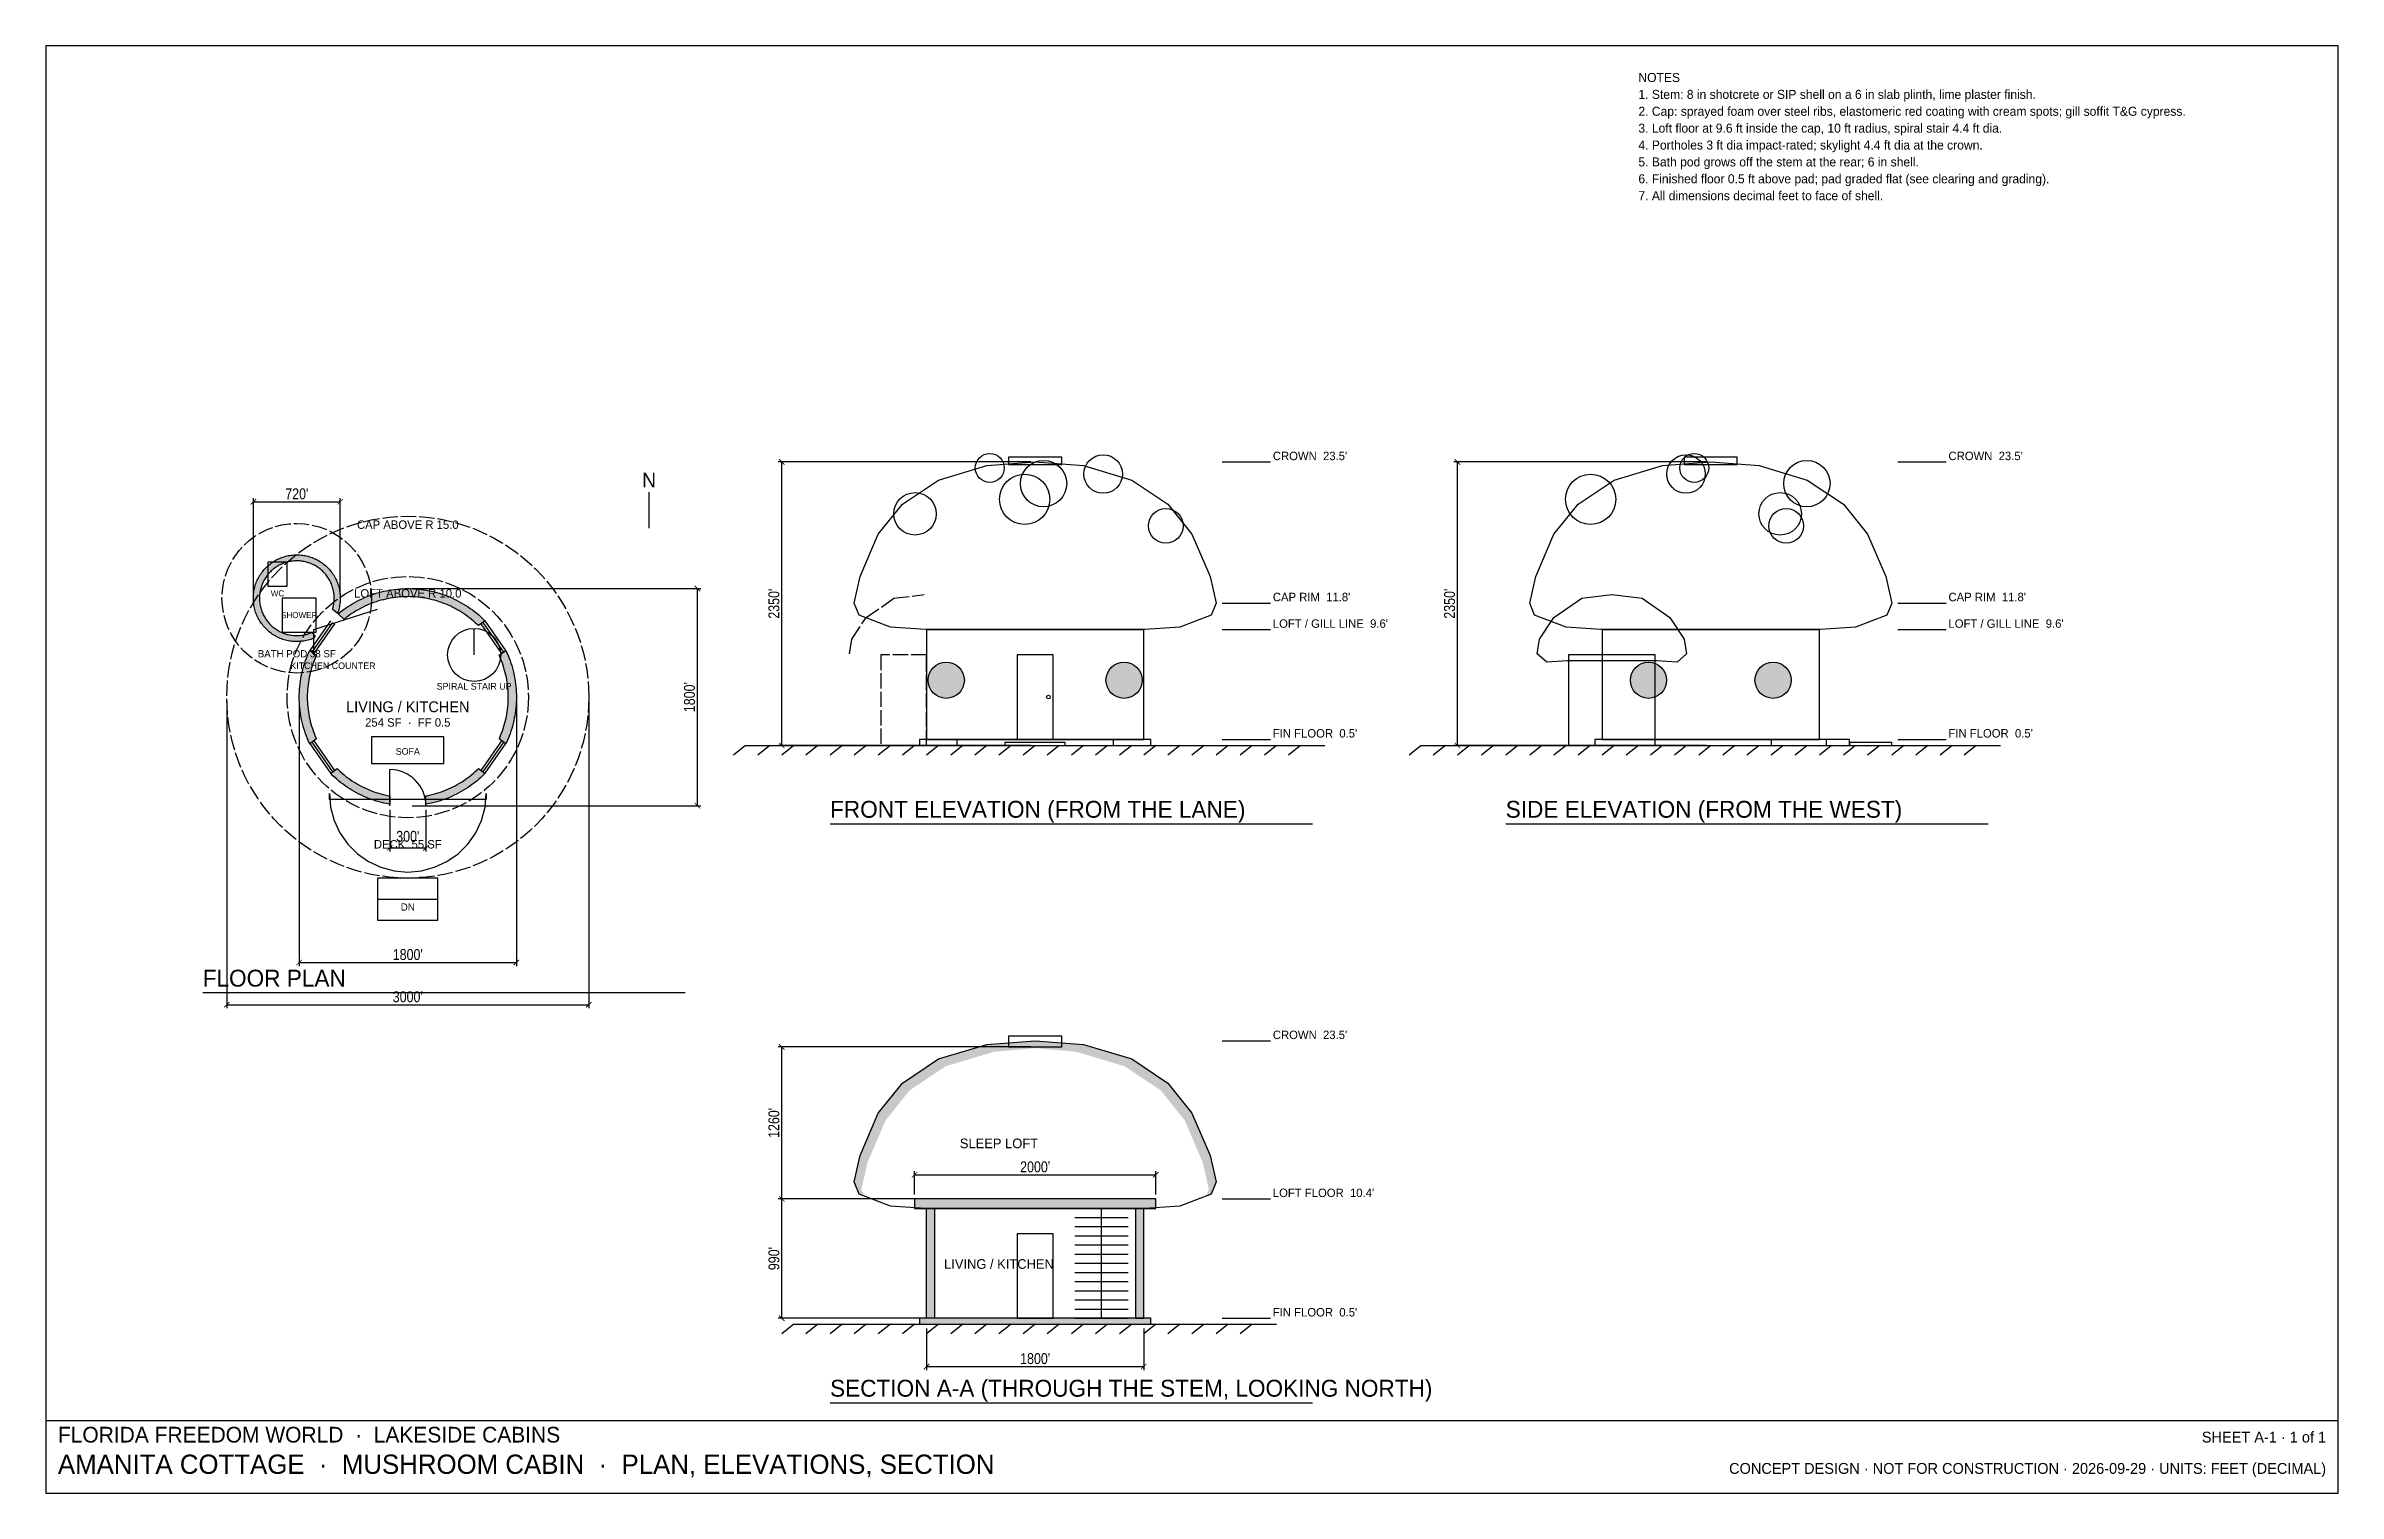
# Model space of a CAD drawing. Header units: feet. Extents: x 0 to 190, y 0 to 120.
import ezdxf
from ezdxf.enums import TextEntityAlignment as Align

# ---------------------------------------------------------------- set-up
doc = ezdxf.new("R2010")
doc.units = ezdxf.units.FT
doc.linetypes.add('DASHED', pattern=[1.524, 1.27, -0.254])
for name, color, linetype in [('A-ANNO-DIMS', 1, 'Continuous'), ('A-DECK', 32, 'Continuous'), ('A-DOOR', 3, 'Continuous'), ('A-ELEV', 7, 'Continuous'), ('A-ELEV-HIDN', 8, 'Continuous'), ('A-FLOR-ANNO', 7, 'Continuous'), ('A-FURN', 9, 'Continuous'), ('A-GLAZ', 4, 'Continuous'), ('A-GLAZ-PATT', 151, 'Continuous'), ('A-GRND', 8, 'Continuous'), ('A-LEVL', 1, 'Continuous'), ('A-ROOF', 5, 'Continuous'), ('A-SECT-PATT', 8, 'Continuous'), ('A-WALL', 7, 'Continuous'), ('A-WALL-PATT', 8, 'Continuous'), ('G-ANNO-TEXT', 7, 'Continuous'), ('G-TITLE', 7, 'Continuous')]:
    doc.layers.add(name, color=color, linetype=linetype)
doc.styles.add('OpenSansCondensed-Light', font='OpenSansCondensed-Light.ttf')
doc.dimstyles.new('EZDXF', dxfattribs={"dimtxt": 0.25, "dimasz": 0.175, "dimexe": 0.375, "dimexo": 0.125, "dimgap": 0.1, "dimtad": 1, "dimlfac": 100, "dimzin": 12, "dimdsep": 46, "dimtxsty": 'OpenSansCondensed-Light', "dimblk": 'ARCHTICK', "dimcen": 2.5, "dimazin": 3, "dimtfac": 0.5, "dimtmove": 2, "dimatfit": 3})

msp = doc.modelspace()

# ---------------------------------------------------------------- texts
at = {"layer": 'A-FLOR-ANNO'}
for s, height, p in [('CAP ABOVE R 15.0', 0.7, (30, 80.3)), ('WC', 0.5, (19.2, 74.6)), ('LOFT ABOVE R 10.0', 0.7, (30, 74.6)), ('SHOWER', 0.5, (21, 72.8)), ('BATH POD 38 SF', 0.6, (20.8, 69.6)), ('KITCHEN COUNTER', 0.55, (23.8, 68.6)), ('SPIRAL STAIR UP', 0.55, (35.5, 66.9)), ('LIVING / KITCHEN', 0.9, (30, 65.2)), ('254 SF  ·  FF 0.5', 0.7, (30, 63.9)), ('SOFA', 0.55, (30, 61.5)), ('DECK  55 SF', 0.7, (30, 53.8)), ('DN', 0.6, (30, 48.6)), ('SLEEP LOFT', 0.8, (79, 29)), ('LIVING / KITCHEN', 0.8, (79, 19))]:
    msp.add_text(s, height=height, dxfattribs=at).set_placement(p, align=Align.MIDDLE_CENTER)
at = {"layer": 'A-LEVL'}
for s, p in [("CROWN  23.5'", (101.7, 85.65)), ("CROWN  23.5'", (157.7, 85.65)), ("CAP RIM  11.8'", (101.7, 73.95)), ("CAP RIM  11.8'", (157.7, 73.95)), ("LOFT / GILL LINE  9.6'", (101.7, 71.75)), ("LOFT / GILL LINE  9.6'", (157.7, 71.75)), ("FIN FLOOR  0.5'", (101.7, 62.65)), ("FIN FLOOR  0.5'", (157.7, 62.65)), ("CROWN  23.5'", (101.7, 37.65)), ("LOFT FLOOR  10.4'", (101.7, 24.55)), ("FIN FLOOR  0.5'", (101.7, 14.65))]:
    msp.add_text(s, height=0.7, dxfattribs=at).set_placement(p)
at = {"layer": 'G-ANNO-TEXT'}
for s, p in [('1. Stem: 8 in shotcrete or SIP shell on a 6 in slab plinth, lime plaster finish.', (132, 115.6)), ('NOTES', (132, 117)), ('2. Cap: sprayed foam over steel ribs, elastomeric red coating with cream spots; gill soffit T&G cypress.', (132, 114.2)), ('4. Portholes 3 ft dia impact-rated; skylight 4.4 ft dia at the crown.', (132, 111.4)), ('3. Loft floor at 9.6 ft inside the cap, 10 ft radius, spiral stair 4.4 ft dia.', (132, 112.8)), ('5. Bath pod grows off the stem at the rear; 6 in shell.', (132, 110)), ('6. Finished floor 0.5 ft above pad; pad graded flat (see clearing and grading).', (132, 108.6)), ('7. All dimensions decimal feet to face of shell.', (132, 107.2))]:
    msp.add_text(s, height=0.75, dxfattribs=at).set_placement(p)
at = {"layer": 'G-TITLE'}
msp.add_text('N', height=1.2, dxfattribs=at).set_placement((50, 84), align=Align.MIDDLE_CENTER)
for s, height, p in [('FRONT ELEVATION (FROM THE LANE)', 1.4, (65, 56)), ('SIDE ELEVATION (FROM THE WEST)', 1.4, (121, 56)), ('FLOOR PLAN', 1.4, (13, 42)), ('SECTION A-A (THROUGH THE STEM, LOOKING NORTH)', 1.4, (65, 8)), ('FLORIDA FREEDOM WORLD  ·  LAKESIDE CABINS', 1.3, (1, 4.2)), ('AMANITA COTTAGE  ·  MUSHROOM CABIN  ·  PLAN, ELEVATIONS, SECTION', 1.6, (1, 1.6))]:
    msp.add_text(s, height=height, dxfattribs=at).set_placement(p)
for s, p in [('SHEET A-1 · 1 of 1', (189, 4.2)), ('CONCEPT DESIGN · NOT FOR CONSTRUCTION · 2026-09-29 · UNITS: FEET (DECIMAL)', (189, 1.6))]:
    msp.add_text(s, height=0.9, dxfattribs=at).set_placement(p, align=Align.RIGHT)

# ---------------------------------------------------------------- blocks, each defined once
blk = doc.blocks.new('_ARCHTICK')
at = {"color": 0, "linetype": 'BYBLOCK', "const_width": 0.15}
blk.add_lwpolyline([(-0.5, -0.5), (0.5, 0.5)], dxfattribs=at)

# ---------------------------------------------------------------- dimensions: what is measured, and where the dimension line sits
at = {"layer": 'A-ANNO-DIMS'}
for base, p1, p2 in [((61, 62), (82, 62), (82, 85.5)), ((117, 62), (138, 62), (138, 85.5)), ((54, 57), (30, 57), (30, 75)), ((61, 24.4), (82, 24.4), (82, 37)), ((61, 14.5), (82, 14.5), (82, 24.4))]:
    msp.add_linear_dim(base=base, p1=p1, p2=p2, angle=90, dimstyle='EZDXF', override={"dimtxt": 0.9, "dimasz": 0.45, "dimexe": 0.3, "dimexo": 0.35, "dimgap": 0.2, "dimdec": 1, "dimpost": "<>'", "dimclrd": 1, "dimclre": 1, "dimclrt": 1}, dxfattribs=at).render()
for base, p1, p2 in [((17.2, 82.2), (17.2, 74.2), (24.4, 74.2)), ((15, 40.5), (15, 66), (45, 66)), ((21, 44), (21, 66), (39, 66)), ((28.5, 53.5), (28.5, 57), (31.5, 57)), ((72, 26.4), (72, 24.4), (92, 24.4)), ((73, 10.5), (73, 14), (91, 14))]:
    msp.add_linear_dim(base=base, p1=p1, p2=p2, dimstyle='EZDXF', override={"dimtxt": 0.9, "dimasz": 0.45, "dimexe": 0.3, "dimexo": 0.35, "dimgap": 0.2, "dimdec": 1, "dimpost": "<>'", "dimclrd": 1, "dimclre": 1, "dimclrt": 1}, dxfattribs=at).render()

# ---------------------------------------------------------------- hatches: boundary and pattern name
at = {"layer": 'A-GLAZ-PATT'}
for points in [[(76.13, 67.4), (76.1228, 67.253), (76.1012, 67.1074), (76.0654, 66.9646), (76.0158, 66.826), (75.9529, 66.6929), (75.8772, 66.5666), (75.7895, 66.4484), (75.6907, 66.3393), (75.5816, 66.2405), (75.4634, 66.1528), (75.3371, 66.0771), (75.204, 66.0142), (75.0654, 65.9646), (74.9226, 65.9288), (74.777, 65.9072), (74.63, 65.9), (74.483, 65.9072), (74.3374, 65.9288), (74.1946, 65.9646), (74.056, 66.0142), (73.9229, 66.0771), (73.7966, 66.1528), (73.6784, 66.2405), (73.5693, 66.3393), (73.4705, 66.4484), (73.3828, 66.5666), (73.3071, 66.6929), (73.2442, 66.826), (73.1946, 66.9646), (73.1588, 67.1074), (73.1372, 67.253), (73.13, 67.4), (73.1372, 67.547), (73.1588, 67.6926), (73.1946, 67.8354), (73.2442, 67.974), (73.3071, 68.1071), (73.3828, 68.2334), (73.4705, 68.3516), (73.5693, 68.4607), (73.6784, 68.5595), (73.7966, 68.6472), (73.9229, 68.7229), (74.056, 68.7858), (74.1946, 68.8354), (74.3374, 68.8712), (74.483, 68.8928), (74.63, 68.9), (74.777, 68.8928), (74.9226, 68.8712), (75.0654, 68.8354), (75.204, 68.7858), (75.3371, 68.7229), (75.4634, 68.6472), (75.5816, 68.5595), (75.6907, 68.4607), (75.7895, 68.3516), (75.8772, 68.2334), (75.9529, 68.1071), (76.0158, 67.974), (76.0654, 67.8354), (76.1012, 67.6926), (76.1228, 67.547), (76.13, 67.4)], [(90.87, 67.4), (90.8628, 67.253), (90.8412, 67.1074), (90.8054, 66.9646), (90.7558, 66.826), (90.6929, 66.6929), (90.6172, 66.5666), (90.5295, 66.4484), (90.4307, 66.3393), (90.3216, 66.2405), (90.2034, 66.1528), (90.0771, 66.0771), (89.944, 66.0142), (89.8054, 65.9646), (89.6626, 65.9288), (89.517, 65.9072), (89.37, 65.9), (89.223, 65.9072), (89.0774, 65.9288), (88.9346, 65.9646), (88.796, 66.0142), (88.6629, 66.0771), (88.5366, 66.1528), (88.4184, 66.2405), (88.3093, 66.3393), (88.2105, 66.4484), (88.1228, 66.5666), (88.0471, 66.6929), (87.9842, 66.826), (87.9346, 66.9646), (87.8988, 67.1074), (87.8772, 67.253), (87.87, 67.4), (87.8772, 67.547), (87.8988, 67.6926), (87.9346, 67.8354), (87.9842, 67.974), (88.0471, 68.1071), (88.1228, 68.2334), (88.2105, 68.3516), (88.3093, 68.4607), (88.4184, 68.5595), (88.5366, 68.6472), (88.6629, 68.7229), (88.796, 68.7858), (88.9346, 68.8354), (89.0774, 68.8712), (89.223, 68.8928), (89.37, 68.9), (89.517, 68.8928), (89.6626, 68.8712), (89.8054, 68.8354), (89.944, 68.7858), (90.0771, 68.7229), (90.2034, 68.6472), (90.3216, 68.5595), (90.4307, 68.4607), (90.5295, 68.3516), (90.6172, 68.2334), (90.6929, 68.1071), (90.7558, 67.974), (90.8054, 67.8354), (90.8412, 67.6926), (90.8628, 67.547), (90.87, 67.4)], [(134.3378, 67.4), (134.3306, 67.253), (134.309, 67.1074), (134.2732, 66.9646), (134.2236, 66.826), (134.1607, 66.6929), (134.085, 66.5666), (133.9973, 66.4484), (133.8985, 66.3393), (133.7894, 66.2405), (133.6712, 66.1528), (133.5449, 66.0771), (133.4118, 66.0142), (133.2732, 65.9646), (133.1304, 65.9288), (132.9848, 65.9072), (132.8378, 65.9), (132.6908, 65.9072), (132.5452, 65.9288), (132.4024, 65.9646), (132.2638, 66.0142), (132.1307, 66.0771), (132.0045, 66.1528), (131.8862, 66.2405), (131.7772, 66.3393), (131.6783, 66.4484), (131.5906, 66.5666), (131.5149, 66.6929), (131.452, 66.826), (131.4024, 66.9646), (131.3666, 67.1074), (131.345, 67.253), (131.3378, 67.4), (131.345, 67.547), (131.3666, 67.6926), (131.4024, 67.8354), (131.452, 67.974), (131.5149, 68.1071), (131.5906, 68.2334), (131.6783, 68.3516), (131.7772, 68.4607), (131.8862, 68.5595), (132.0045, 68.6472), (132.1307, 68.7229), (132.2638, 68.7858), (132.4024, 68.8354), (132.5452, 68.8712), (132.6908, 68.8928), (132.8378, 68.9), (132.9848, 68.8928), (133.1304, 68.8712), (133.2732, 68.8354), (133.4118, 68.7858), (133.5449, 68.7229), (133.6712, 68.6472), (133.7894, 68.5595), (133.8985, 68.4607), (133.9973, 68.3516), (134.085, 68.2334), (134.1607, 68.1071), (134.2236, 67.974), (134.2732, 67.8354), (134.309, 67.6926), (134.3306, 67.547), (134.3378, 67.4)], [(144.6622, 67.4), (144.655, 67.253), (144.6334, 67.1074), (144.5976, 66.9646), (144.548, 66.826), (144.4851, 66.6929), (144.4094, 66.5666), (144.3217, 66.4484), (144.2228, 66.3393), (144.1138, 66.2405), (143.9955, 66.1528), (143.8693, 66.0771), (143.7362, 66.0142), (143.5976, 65.9646), (143.4548, 65.9288), (143.3092, 65.9072), (143.1622, 65.9), (143.0152, 65.9072), (142.8696, 65.9288), (142.7268, 65.9646), (142.5882, 66.0142), (142.4551, 66.0771), (142.3288, 66.1528), (142.2106, 66.2405), (142.1015, 66.3393), (142.0027, 66.4484), (141.915, 66.5666), (141.8393, 66.6929), (141.7764, 66.826), (141.7268, 66.9646), (141.691, 67.1074), (141.6694, 67.253), (141.6622, 67.4), (141.6694, 67.547), (141.691, 67.6926), (141.7268, 67.8354), (141.7764, 67.974), (141.8393, 68.1071), (141.915, 68.2334), (142.0027, 68.3516), (142.1015, 68.4607), (142.2106, 68.5595), (142.3288, 68.6472), (142.4551, 68.7229), (142.5882, 68.7858), (142.7268, 68.8354), (142.8696, 68.8712), (143.0152, 68.8928), (143.1622, 68.9), (143.3092, 68.8928), (143.4548, 68.8712), (143.5976, 68.8354), (143.7362, 68.7858), (143.8693, 68.7229), (143.9955, 68.6472), (144.1138, 68.5595), (144.2228, 68.4607), (144.3217, 68.3516), (144.4094, 68.2334), (144.4851, 68.1071), (144.548, 67.974), (144.5976, 67.8354), (144.6334, 67.6926), (144.655, 67.547), (144.6622, 67.4)]]:
    msp.add_hatch(color=151, dxfattribs=at).paths.add_polyline_path(points)
at = {"layer": 'A-SECT-PATT'}
for points in [[(67, 25.8), (67.5, 28), (69, 31.5), (71, 34), (74, 36), (78, 37.2), (82, 37.5), (86, 37.2), (90, 36), (93, 34), (95, 31.5), (96.5, 28), (97, 25.8), (96.6, 24.8), (96.1745, 24.6364), (96.4, 25.2), (95.9, 27.4), (94.4, 30.9), (92.4, 33.4), (89.4, 35.4), (85.4, 36.6), (82, 36.9), (78.6, 36.6), (74.6, 35.4), (71.6, 33.4), (69.6, 30.9), (68.1, 27.4), (67.6, 25.2), (67.8255, 24.6364), (67.4, 24.8), (67, 25.8)], [(92, 23.6), (92, 24.4), (72, 24.4), (72, 23.6), (92, 23.6)], [(73.67, 14.5), (73.67, 23.6), (73, 23.6), (73, 14.5), (73.67, 14.5)], [(91, 14.5), (91, 23.6), (90.33, 23.6), (90.33, 14.5), (91, 14.5)], [(91.6, 14), (91.6, 14.5), (72.4, 14.5), (72.4, 14), (91.6, 14)]]:
    msp.add_hatch(color=8, dxfattribs=at).paths.add_polyline_path(points)
at = {"layer": 'A-WALL-PATT'}
for points in [[(22.0681, 70.8307), (21.9572, 70.7911), (21.845, 70.755), (21.7317, 70.7227), (21.6175, 70.694), (21.5023, 70.6692), (21.3864, 70.6481), (21.2699, 70.6308), (21.1529, 70.6173), (21.0355, 70.6077), (20.9178, 70.6019), (20.8, 70.6), (20.6822, 70.6019), (20.5645, 70.6077), (20.4471, 70.6173), (20.3301, 70.6308), (20.2136, 70.6481), (20.0977, 70.6692), (19.9825, 70.694), (19.8683, 70.7227), (19.755, 70.755), (19.6428, 70.7911), (19.5319, 70.8307), (19.4223, 70.874), (19.3143, 70.9209), (19.2078, 70.9713), (19.103, 71.0251), (19, 71.0823), (18.899, 71.1429), (18.7999, 71.2067), (18.7031, 71.2738), (18.6085, 71.3439), (18.5162, 71.4172), (18.4264, 71.4934), (18.3391, 71.5725), (18.2544, 71.6544), (18.1725, 71.7391), (18.0934, 71.8264), (18.0172, 71.9162), (17.9439, 72.0085), (17.8738, 72.1031), (17.8067, 72.1999), (17.7429, 72.299), (17.6823, 72.4), (17.6251, 72.503), (17.5713, 72.6078), (17.5209, 72.7143), (17.474, 72.8223), (17.4307, 72.9319), (17.3911, 73.0428), (17.355, 73.155), (17.3227, 73.2683), (17.294, 73.3825), (17.2692, 73.4977), (17.2481, 73.6136), (17.2308, 73.7301), (17.2173, 73.8471), (17.2077, 73.9645), (17.2019, 74.0822), (17.2, 74.2), (17.2019, 74.3178), (17.2077, 74.4355), (17.2173, 74.5529), (17.2308, 74.6699), (17.2481, 74.7864), (17.2692, 74.9023), (17.294, 75.0175), (17.3227, 75.1317), (17.355, 75.245), (17.3911, 75.3572), (17.4307, 75.4681), (17.474, 75.5777), (17.5209, 75.6857), (17.5713, 75.7922), (17.6251, 75.897), (17.6823, 76), (17.7429, 76.101), (17.8067, 76.2001), (17.8738, 76.2969), (17.9439, 76.3915), (18.0172, 76.4838), (18.0934, 76.5736), (18.1725, 76.6609), (18.2544, 76.7456), (18.3391, 76.8275), (18.4264, 76.9066), (18.5162, 76.9828), (18.6085, 77.0561), (18.7031, 77.1262), (18.7999, 77.1933), (18.899, 77.2571), (19, 77.3177), (19.103, 77.3749), (19.2078, 77.4287), (19.3143, 77.4791), (19.4223, 77.526), (19.5319, 77.5693), (19.6428, 77.6089), (19.755, 77.645), (19.8683, 77.6773), (19.9825, 77.706), (20.0977, 77.7308), (20.2136, 77.7519), (20.3301, 77.7692), (20.4471, 77.7827), (20.5645, 77.7923), (20.6822, 77.7981), (20.8, 77.8), (20.9178, 77.7981), (21.0355, 77.7923), (21.1529, 77.7827), (21.2699, 77.7692), (21.3864, 77.7519), (21.5023, 77.7308), (21.6175, 77.706), (21.7317, 77.6773), (21.845, 77.645), (21.9572, 77.6089), (22.0681, 77.5693), (22.1777, 77.526), (22.2857, 77.4791), (22.3922, 77.4287), (22.497, 77.3749), (22.6, 77.3177), (22.701, 77.2571), (22.8001, 77.1933), (22.8969, 77.1262), (22.9915, 77.0561), (23.0838, 76.9828), (23.1736, 76.9066), (23.2609, 76.8275), (23.3456, 76.7456), (23.4275, 76.6609), (23.5066, 76.5736), (23.5828, 76.4838), (23.6561, 76.3915), (23.7262, 76.2969), (23.7933, 76.2001), (23.8571, 76.101), (23.9177, 76), (23.9749, 75.897), (24.0287, 75.7922), (24.0791, 75.6857), (24.126, 75.5777), (24.1693, 75.4681), (24.2089, 75.3572), (24.245, 75.245), (24.2773, 75.1317), (24.306, 75.0175), (24.3308, 74.9023), (24.3519, 74.7864), (24.3692, 74.6699), (24.3827, 74.5529), (24.3923, 74.4355), (24.3981, 74.3178), (24.4, 74.2), (24.3981, 74.0822), (24.3923, 73.9645), (24.3827, 73.8471), (24.3692, 73.7301), (24.3519, 73.6136), (24.3308, 73.4977), (24.306, 73.3825), (24.2773, 73.2683), (24.245, 73.155), (24.2089, 73.0428), (24.171, 72.9368), (23.7658, 73.298), (23.7665, 73.3001), (23.7944, 73.3977), (23.819, 73.4961), (23.8404, 73.5952), (23.8586, 73.695), (23.8735, 73.7954), (23.8851, 73.8961), (23.8934, 73.9973), (23.8983, 74.0986), (23.9, 74.2), (23.8983, 74.3014), (23.8934, 74.4027), (23.8851, 74.5039), (23.8735, 74.6046), (23.8586, 74.705), (23.8404, 74.8048), (23.819, 74.9039), (23.7944, 75.0023), (23.7665, 75.0999), (23.7355, 75.1965), (23.7013, 75.292), (23.664, 75.3863), (23.6237, 75.4794), (23.5803, 75.5711), (23.534, 75.6613), (23.4847, 75.75), (23.4325, 75.837), (23.3776, 75.9223), (23.3198, 76.0057), (23.2594, 76.0872), (23.1963, 76.1666), (23.1307, 76.244), (23.0626, 76.3191), (22.992, 76.392), (22.9191, 76.4626), (22.844, 76.5307), (22.7666, 76.5963), (22.6872, 76.6594), (22.6057, 76.7198), (22.5223, 76.7776), (22.437, 76.8325), (22.35, 76.8847), (22.2613, 76.934), (22.1711, 76.9803), (22.0794, 77.0237), (21.9863, 77.064), (21.892, 77.1013), (21.7965, 77.1355), (21.6999, 77.1665), (21.6023, 77.1944), (21.5039, 77.219), (21.4048, 77.2404), (21.305, 77.2586), (21.2046, 77.2735), (21.1039, 77.2851), (21.0027, 77.2934), (20.9014, 77.2983), (20.8, 77.3), (20.6986, 77.2983), (20.5973, 77.2934), (20.4961, 77.2851), (20.3954, 77.2735), (20.295, 77.2586), (20.1952, 77.2404), (20.0961, 77.219), (19.9977, 77.1944), (19.9001, 77.1665), (19.8035, 77.1355), (19.708, 77.1013), (19.6137, 77.064), (19.5206, 77.0237), (19.4289, 76.9803), (19.3387, 76.934), (19.25, 76.8847), (19.163, 76.8325), (19.0777, 76.7776), (18.9943, 76.7198), (18.9128, 76.6594), (18.8334, 76.5963), (18.756, 76.5307), (18.6809, 76.4626), (18.608, 76.392), (18.5374, 76.3191), (18.4693, 76.244), (18.4037, 76.1666), (18.3406, 76.0872), (18.2802, 76.0057), (18.2224, 75.9223), (18.1675, 75.837), (18.1153, 75.75), (18.066, 75.6613), (18.0197, 75.5711), (17.9763, 75.4794), (17.936, 75.3863), (17.8987, 75.292), (17.8645, 75.1965), (17.8335, 75.0999), (17.8056, 75.0023), (17.781, 74.9039), (17.7596, 74.8048), (17.7414, 74.705), (17.7265, 74.6046), (17.7149, 74.5039), (17.7066, 74.4027), (17.7017, 74.3014), (17.7, 74.2), (17.7017, 74.0986), (17.7066, 73.9973), (17.7149, 73.8961), (17.7265, 73.7954), (17.7414, 73.695), (17.7596, 73.5952), (17.781, 73.4961), (17.8056, 73.3977), (17.8335, 73.3001), (17.8645, 73.2035), (17.8987, 73.108), (17.936, 73.0137), (17.9763, 72.9206), (18.0197, 72.8289), (18.066, 72.7387), (18.1153, 72.65), (18.1675, 72.563), (18.2224, 72.4777), (18.2802, 72.3943), (18.3406, 72.3128), (18.4037, 72.2334), (18.4693, 72.156), (18.5374, 72.0809), (18.608, 72.008), (18.6809, 71.9374), (18.756, 71.8693), (18.8334, 71.8037), (18.9128, 71.7406), (18.9943, 71.6802), (19.0777, 71.6224), (19.163, 71.5675), (19.25, 71.5153), (19.3387, 71.466), (19.4289, 71.4197), (19.5206, 71.3763), (19.6137, 71.336), (19.708, 71.2987), (19.8035, 71.2645), (19.9001, 71.2335), (19.9977, 71.2056), (20.0961, 71.181), (20.1952, 71.1596), (20.295, 71.1414), (20.3954, 71.1265), (20.4961, 71.1149), (20.5973, 71.1066), (20.6986, 71.1017), (20.8, 71.1), (20.9014, 71.1017), (21.0027, 71.1066), (21.1039, 71.1149), (21.2046, 71.1265), (21.305, 71.1414), (21.4048, 71.1596), (21.5039, 71.181), (21.6023, 71.2056), (21.6999, 71.2335), (21.7965, 71.2645), (21.892, 71.2987), (21.9863, 71.336), (22.0356, 71.3573), (22.3339, 71.0914), (22.1835, 70.8766), (22.1777, 70.874), (22.0681, 70.8307)], [(24.4629, 73.0951), (24.6387, 73.2289), (24.8177, 73.3583), (24.9999, 73.4832), (25.185, 73.6037), (25.3731, 73.7196), (25.5639, 73.8308), (25.7574, 73.9373), (25.9535, 74.039), (26.152, 74.1359), (26.3528, 74.2279), (26.5558, 74.3149), (26.7609, 74.3969), (26.968, 74.4739), (27.1769, 74.5458), (27.3874, 74.6125), (27.5996, 74.674), (27.8132, 74.7303), (28.0281, 74.7813), (28.2442, 74.8271), (28.4613, 74.8675), (28.6794, 74.9026), (28.8983, 74.9323), (29.1178, 74.9567), (29.3379, 74.9756), (29.5584, 74.9892), (29.7791, 74.9973), (30, 75), (30.2209, 74.9973), (30.4416, 74.9892), (30.6621, 74.9756), (30.8822, 74.9567), (31.1017, 74.9323), (31.3206, 74.9026), (31.5387, 74.8675), (31.7558, 74.8271), (31.9719, 74.7813), (32.1868, 74.7303), (32.4004, 74.674), (32.6126, 74.6125), (32.8231, 74.5458), (33.032, 74.4739), (33.2391, 74.3969), (33.4442, 74.3149), (33.6472, 74.2279), (33.848, 74.1359), (34.0465, 74.039), (34.2426, 73.9373), (34.4361, 73.8308), (34.6269, 73.7196), (34.815, 73.6037), (35.0001, 73.4832), (35.1823, 73.3583), (35.3613, 73.2289), (35.5371, 73.0951), (35.7095, 72.9571), (35.8786, 72.8149), (36.044, 72.6686), (36.2059, 72.5182), (36.364, 72.364), (36.4084, 72.3184), (35.8512, 71.9282), (35.7439, 72.033), (35.5941, 72.1721), (35.4409, 72.3075), (35.2845, 72.4392), (35.1249, 72.5669), (34.9622, 72.6907), (34.7965, 72.8105), (34.6279, 72.9261), (34.4565, 73.0376), (34.2825, 73.1449), (34.1058, 73.2478), (33.9267, 73.3464), (33.7453, 73.4406), (33.5615, 73.5302), (33.3757, 73.6154), (33.1878, 73.6959), (32.9979, 73.7718), (32.8063, 73.8431), (32.613, 73.9096), (32.4181, 73.9713), (32.2217, 74.0283), (32.024, 74.0804), (31.8251, 74.1276), (31.6251, 74.1699), (31.4241, 74.2074), (31.2223, 74.2398), (31.0197, 74.2674), (30.8165, 74.2899), (30.6128, 74.3074), (30.4087, 74.32), (30.2044, 74.3275), (30, 74.33), (29.7956, 74.3275), (29.5913, 74.32), (29.3872, 74.3074), (29.1835, 74.2899), (28.9803, 74.2674), (28.7777, 74.2398), (28.5759, 74.2074), (28.3749, 74.1699), (28.1749, 74.1276), (27.976, 74.0804), (27.7783, 74.0283), (27.5819, 73.9713), (27.387, 73.9096), (27.1937, 73.8431), (27.0021, 73.7718), (26.8122, 73.6959), (26.6243, 73.6154), (26.4385, 73.5302), (26.2547, 73.4406), (26.0733, 73.3464), (25.8942, 73.2478), (25.7175, 73.1449), (25.5435, 73.0376), (25.3721, 72.9261), (25.2035, 72.8105), (25.0378, 72.6907), (24.8751, 72.5669), (24.7228, 72.445), (24.2173, 72.8956), (24.2905, 72.9571), (24.4629, 73.0951)], [(21.7721, 62.3528), (21.6851, 62.5558), (21.6031, 62.7609), (21.5261, 62.968), (21.4542, 63.1769), (21.3875, 63.3874), (21.326, 63.5996), (21.2697, 63.8132), (21.2187, 64.0281), (21.1729, 64.2442), (21.1325, 64.4613), (21.0974, 64.6794), (21.0677, 64.8983), (21.0433, 65.1178), (21.0244, 65.3379), (21.0108, 65.5584), (21.0027, 65.7791), (21, 66), (21.0027, 66.2209), (21.0108, 66.4416), (21.0244, 66.6621), (21.0433, 66.8822), (21.0677, 67.1017), (21.0974, 67.3206), (21.1325, 67.5387), (21.1729, 67.7558), (21.2187, 67.9719), (21.2697, 68.1868), (21.326, 68.4004), (21.3875, 68.6126), (21.4542, 68.8231), (21.5261, 69.032), (21.6031, 69.2391), (21.6851, 69.4442), (21.7721, 69.6472), (21.8641, 69.848), (21.8705, 69.8612), (22.4282, 69.4707), (22.3846, 69.3757), (22.3041, 69.1878), (22.2282, 68.9979), (22.1569, 68.8063), (22.0904, 68.613), (22.0287, 68.4181), (21.9717, 68.2217), (21.9196, 68.024), (21.8724, 67.8251), (21.8301, 67.6251), (21.7926, 67.4241), (21.7602, 67.2223), (21.7326, 67.0197), (21.7101, 66.8165), (21.6926, 66.6128), (21.68, 66.4087), (21.6725, 66.2044), (21.67, 66), (21.6725, 65.7956), (21.68, 65.5913), (21.6926, 65.3872), (21.7101, 65.1835), (21.7326, 64.9803), (21.7602, 64.7777), (21.7926, 64.5759), (21.8301, 64.3749), (21.8724, 64.1749), (21.9196, 63.976), (21.9717, 63.7783), (22.0287, 63.5819), (22.0904, 63.387), (22.1569, 63.1937), (22.2282, 63.0021), (22.3041, 62.8122), (22.3846, 62.6243), (22.4282, 62.5293), (21.8705, 62.1388), (21.8641, 62.152), (21.7721, 62.3528)], [(38.9567, 65.1178), (38.9323, 64.8983), (38.9026, 64.6794), (38.8675, 64.4613), (38.8271, 64.2442), (38.7813, 64.0281), (38.7303, 63.8132), (38.674, 63.5996), (38.6125, 63.3874), (38.5458, 63.1769), (38.4739, 62.968), (38.3969, 62.7609), (38.3149, 62.5558), (38.2279, 62.3528), (38.1359, 62.152), (38.1295, 62.1388), (37.5718, 62.5293), (37.6154, 62.6243), (37.6959, 62.8122), (37.7718, 63.0021), (37.8431, 63.1937), (37.9096, 63.387), (37.9713, 63.5819), (38.0283, 63.7783), (38.0804, 63.976), (38.1276, 64.1749), (38.1699, 64.3749), (38.2074, 64.5759), (38.2398, 64.7777), (38.2674, 64.9803), (38.2899, 65.1835), (38.3074, 65.3872), (38.32, 65.5913), (38.3275, 65.7956), (38.33, 66), (38.3275, 66.2044), (38.32, 66.4087), (38.3074, 66.6128), (38.2899, 66.8165), (38.2674, 67.0197), (38.2398, 67.2223), (38.2074, 67.4241), (38.1699, 67.6251), (38.1276, 67.8251), (38.0804, 68.024), (38.0283, 68.2217), (37.9713, 68.4181), (37.9096, 68.613), (37.8431, 68.8063), (37.7718, 68.9979), (37.6959, 69.1878), (37.6154, 69.3757), (37.5718, 69.4707), (38.1295, 69.8612), (38.1359, 69.848), (38.2279, 69.6472), (38.3149, 69.4442), (38.3969, 69.2391), (38.4739, 69.032), (38.5458, 68.8231), (38.6125, 68.6126), (38.674, 68.4004), (38.7303, 68.1868), (38.7813, 67.9719), (38.8271, 67.7558), (38.8675, 67.5387), (38.9026, 67.3206), (38.9323, 67.1017), (38.9567, 66.8822), (38.9756, 66.6621), (38.9892, 66.4416), (38.9973, 66.2209), (39, 66), (38.9973, 65.7791), (38.9892, 65.5584), (38.9756, 65.3379), (38.9567, 65.1178)], [(28.2442, 57.1729), (28.0281, 57.2187), (27.8132, 57.2697), (27.5996, 57.326), (27.3874, 57.3875), (27.1769, 57.4542), (26.968, 57.5261), (26.7609, 57.6031), (26.5558, 57.6851), (26.3528, 57.7721), (26.152, 57.8641), (25.9535, 57.961), (25.7574, 58.0627), (25.5639, 58.1692), (25.3731, 58.2804), (25.185, 58.3963), (24.9999, 58.5168), (24.8177, 58.6417), (24.6387, 58.7711), (24.4629, 58.9049), (24.2905, 59.0429), (24.1214, 59.1851), (23.956, 59.3314), (23.7941, 59.4818), (23.636, 59.636), (23.5916, 59.6816), (24.1488, 60.0718), (24.2561, 59.967), (24.4059, 59.8279), (24.5591, 59.6925), (24.7155, 59.5608), (24.8751, 59.4331), (25.0378, 59.3093), (25.2035, 59.1895), (25.3721, 59.0739), (25.5435, 58.9624), (25.7175, 58.8551), (25.8942, 58.7522), (26.0733, 58.6536), (26.2547, 58.5594), (26.4385, 58.4698), (26.6243, 58.3846), (26.8122, 58.3041), (27.0021, 58.2282), (27.1937, 58.1569), (27.387, 58.0904), (27.5819, 58.0287), (27.7783, 57.9717), (27.976, 57.9196), (28.1749, 57.8724), (28.3749, 57.8301), (28.5, 57.8068), (28.5, 57.1263), (28.4613, 57.1325), (28.2442, 57.1729)], [(36.2059, 59.4818), (36.044, 59.3314), (35.8786, 59.1851), (35.7095, 59.0429), (35.5371, 58.9049), (35.3613, 58.7711), (35.1823, 58.6417), (35.0001, 58.5168), (34.815, 58.3963), (34.6269, 58.2804), (34.4361, 58.1692), (34.2426, 58.0627), (34.0465, 57.961), (33.848, 57.8641), (33.6472, 57.7721), (33.4442, 57.6851), (33.2391, 57.6031), (33.032, 57.5261), (32.8231, 57.4542), (32.6126, 57.3875), (32.4004, 57.326), (32.1868, 57.2697), (31.9719, 57.2187), (31.7558, 57.1729), (31.5387, 57.1325), (31.5, 57.1263), (31.5, 57.8068), (31.6251, 57.8301), (31.8251, 57.8724), (32.024, 57.9196), (32.2217, 57.9717), (32.4181, 58.0287), (32.613, 58.0904), (32.8063, 58.1569), (32.9979, 58.2282), (33.1878, 58.3041), (33.3757, 58.3846), (33.5615, 58.4698), (33.7453, 58.5594), (33.9267, 58.6536), (34.1058, 58.7522), (34.2825, 58.8551), (34.4565, 58.9624), (34.6279, 59.0739), (34.7965, 59.1895), (34.9622, 59.3093), (35.1249, 59.4331), (35.2845, 59.5608), (35.4409, 59.6925), (35.5941, 59.8279), (35.7439, 59.967), (35.8512, 60.0718), (36.4084, 59.6816), (36.364, 59.636), (36.2059, 59.4818)]]:
    msp.add_hatch(color=8, dxfattribs=at).paths.add_polyline_path(points)

# ---------------------------------------------------------------- linework, layer by layer
at = {"layer": 'A-DECK'}
msp.add_line((27.5, 49.25), (32.5, 49.25), dxfattribs=at)
for points in [[(75.5, 62), (88.5, 62), (88.5, 62.5), (75.5, 62.5)], [(79.5, 62), (84.5, 62), (84.5, 62.25), (79.5, 62.25)], [(143, 62), (149.5, 62), (149.5, 62.5), (143, 62.5)], [(149.5, 62), (153, 62), (153, 62.25), (149.5, 62.25)], [(23.5, 58), (23.5987, 56.8713), (23.892, 55.7769), (24.3708, 54.75), (25.0207, 53.8219), (25.8219, 53.0207), (26.75, 52.3708), (27.7769, 51.892), (28.8713, 51.5987), (30, 51.5), (31.1287, 51.5987), (32.2231, 51.892), (33.25, 52.3708), (34.1781, 53.0207), (34.9793, 53.8219), (35.6292, 54.75), (36.108, 55.7769), (36.4013, 56.8713), (36.5, 58), (36.5, 57.5), (23.5, 57.5)], [(27.5, 47.5), (32.5, 47.5), (32.5, 51), (27.5, 51)]]:
    msp.add_lwpolyline(points, close=True, dxfattribs=at)
at = {"layer": 'A-DOOR'}
msp.add_line((28.5, 57), (28.5, 60), dxfattribs=at)
for points in [[(80.5, 62.5), (83.5, 62.5), (83.5, 69.5), (80.5, 69.5)], [(80.5, 14.5), (83.5, 14.5), (83.5, 21.5), (80.5, 21.5)]]:
    msp.add_lwpolyline(points, close=True, dxfattribs=at)
msp.add_circle((83.1, 66), 0.15, dxfattribs=at)
msp.add_arc((28.5, 57), 3, 0, 90, dxfattribs=at)
at = {"layer": 'A-ELEV'}
for p, q in [((73, 71.6), (91, 71.6)), ((129, 71.6), (147, 71.6))]:
    msp.add_line(p, q, dxfattribs=at)
for points in [[(73, 62.5), (91, 62.5), (91, 71.6), (73, 71.6)], [(129, 62.5), (147, 62.5), (147, 71.6), (129, 71.6)], [(126.2, 62), (133.4, 62), (133.4, 69.5), (126.2, 69.5)], [(72.4, 62), (91.6, 62), (91.6, 62.5), (72.4, 62.5)], [(128.4, 62), (147.6, 62), (147.6, 62.5), (128.4, 62.5)], [(72, 23.6), (92, 23.6), (92, 24.4), (72, 24.4)], [(73.67, 14.5), (73, 14.5), (73, 23.6), (73.67, 23.6)], [(90.33, 14.5), (91, 14.5), (91, 23.6), (90.33, 23.6)], [(72.4, 14), (91.6, 14), (91.6, 14.5), (72.4, 14.5)]]:
    msp.add_lwpolyline(points, close=True, dxfattribs=at)
at = {"layer": 'A-ELEV-HIDN', "linetype": 'DASHED'}
msp.add_lwpolyline([(66.6, 69.6), (66.8, 70.8), (68, 72.6), (70.3, 74.2), (72.8, 74.5)], dxfattribs=at)
msp.add_lwpolyline([(69.2, 62), (73, 62), (73, 69.5), (69.2, 69.5)], close=True, dxfattribs=at)
msp.add_circle((30, 66), 10, dxfattribs=at)
at = {"layer": 'A-FURN'}
for p, q in [((35.5, 69.5), (35.5, 71.7)), ((85.3, 22.86), (89.7, 22.86)), ((85.3, 22.1), (89.7, 22.1)), ((85.3, 21.34), (89.7, 21.34)), ((85.3, 20.58), (89.7, 20.58)), ((85.3, 19.82), (89.7, 19.82)), ((85.3, 19.06), (89.7, 19.06)), ((85.3, 18.3), (89.7, 18.3)), ((85.3, 17.54), (89.7, 17.54)), ((85.3, 16.78), (89.7, 16.78)), ((85.3, 16.02), (89.7, 16.02)), ((85.3, 15.26), (89.7, 15.26)), ((85.3, 14.5), (89.7, 14.5))]:
    msp.add_line(p, q, dxfattribs=at)
for points in [[(18.4, 75.2), (20, 75.2), (20, 77.2), (18.4, 77.2)], [(19.6, 71.4), (22.4, 71.4), (22.4, 74.2), (19.6, 74.2)], [(27, 60.5), (33, 60.5), (33, 62.7), (27, 62.7)]]:
    msp.add_lwpolyline(points, close=True, dxfattribs=at)
for points in [[(22.2, 69.5), (22.2, 71.6), (27.5, 73.3)], [(87.5, 14.5), (87.5, 23.6)]]:
    msp.add_lwpolyline(points, dxfattribs=at)
msp.add_circle((35.5, 69.5), 2.2, dxfattribs=at)
at = {"layer": 'A-GLAZ'}
for p, q in [((23.5978, 72.3141), (21.877, 69.8566)), ((38.123, 69.8566), (36.4022, 72.3141)), ((23.7624, 72.1988), (22.0417, 69.7413)), ((23.9271, 72.0835), (22.2063, 69.626)), ((37.7937, 69.626), (36.0729, 72.0835)), ((37.9583, 69.7413), (36.2376, 72.1988)), ((21.877, 62.1434), (23.5978, 59.6859)), ((22.0417, 62.2587), (23.7624, 59.8012)), ((22.2063, 62.374), (23.9271, 59.9165)), ((36.0729, 59.9165), (37.7937, 62.374)), ((36.2376, 59.8012), (37.9583, 62.2587)), ((36.4022, 59.6859), (38.123, 62.1434))]:
    msp.add_line(p, q, dxfattribs=at)
for points in [[(79.8, 85.3), (84.2, 85.3), (84.2, 85.9), (79.8, 85.9)], [(135.8, 85.3), (140.2, 85.3), (140.2, 85.9), (135.8, 85.9)], [(79.8, 37), (84.2, 37), (84.2, 37.9), (79.8, 37.9)]]:
    msp.add_lwpolyline(points, close=True, dxfattribs=at)
for centre in [(74.63, 67.4), (89.37, 67.4), (132.8378, 67.4), (143.1622, 67.4)]:
    msp.add_circle(centre, 1.5, dxfattribs=at)
at = {"layer": 'A-GRND'}
for p, q in [((58, 62), (57, 61.2)), ((58, 62), (106, 62)), ((60, 62), (59, 61.2)), ((62, 62), (61, 61.2)), ((64, 62), (63, 61.2)), ((66, 62), (65, 61.2)), ((68, 62), (67, 61.2)), ((70, 62), (69, 61.2)), ((72, 62), (71, 61.2)), ((74, 62), (73, 61.2)), ((76, 62), (75, 61.2)), ((78, 62), (77, 61.2)), ((80, 62), (79, 61.2)), ((82, 62), (81, 61.2)), ((84, 62), (83, 61.2)), ((86, 62), (85, 61.2)), ((88, 62), (87, 61.2)), ((90, 62), (89, 61.2)), ((92, 62), (91, 61.2)), ((94, 62), (93, 61.2)), ((96, 62), (95, 61.2)), ((98, 62), (97, 61.2)), ((100, 62), (99, 61.2)), ((102, 62), (101, 61.2)), ((104, 62), (103, 61.2)), ((114, 62), (113, 61.2)), ((114, 62), (162, 62)), ((116, 62), (115, 61.2)), ((118, 62), (117, 61.2)), ((120, 62), (119, 61.2)), ((122, 62), (121, 61.2)), ((124, 62), (123, 61.2)), ((126, 62), (125, 61.2)), ((128, 62), (127, 61.2)), ((130, 62), (129, 61.2)), ((132, 62), (131, 61.2)), ((134, 62), (133, 61.2)), ((136, 62), (135, 61.2)), ((138, 62), (137, 61.2)), ((140, 62), (139, 61.2)), ((142, 62), (141, 61.2)), ((144, 62), (143, 61.2)), ((146, 62), (145, 61.2)), ((148, 62), (147, 61.2)), ((150, 62), (149, 61.2)), ((152, 62), (151, 61.2)), ((154, 62), (153, 61.2)), ((156, 62), (155, 61.2)), ((158, 62), (157, 61.2)), ((160, 62), (159, 61.2)), ((62, 14), (61, 13.2)), ((62, 14), (102, 14)), ((64, 14), (63, 13.2)), ((66, 14), (65, 13.2)), ((68, 14), (67, 13.2)), ((70, 14), (69, 13.2)), ((72, 14), (71, 13.2)), ((74, 14), (73, 13.2)), ((76, 14), (75, 13.2)), ((78, 14), (77, 13.2)), ((80, 14), (79, 13.2)), ((82, 14), (81, 13.2)), ((84, 14), (83, 13.2)), ((86, 14), (85, 13.2)), ((88, 14), (87, 13.2)), ((90, 14), (89, 13.2)), ((92, 14), (91, 13.2)), ((94, 14), (93, 13.2)), ((96, 14), (95, 13.2)), ((98, 14), (97, 13.2)), ((100, 14), (99, 13.2))]:
    msp.add_line(p, q, dxfattribs=at)
at = {"layer": 'A-LEVL'}
for p, q in [((97.5, 85.5), (101.5, 85.5)), ((153.5, 85.5), (157.5, 85.5)), ((97.5, 73.8), (101.5, 73.8)), ((153.5, 73.8), (157.5, 73.8)), ((97.5, 71.6), (101.5, 71.6)), ((153.5, 71.6), (157.5, 71.6)), ((97.5, 62.5), (101.5, 62.5)), ((153.5, 62.5), (157.5, 62.5)), ((97.5, 37.5), (101.5, 37.5)), ((97.5, 24.4), (101.5, 24.4)), ((97.5, 14.5), (101.5, 14.5))]:
    msp.add_line(p, q, dxfattribs=at)
at = {"layer": 'A-ROOF'}
for points in [[(72.9, 71.6), (70, 71.8), (67.4, 72.8), (67, 73.8), (67.5, 76), (69, 79.5), (71, 82), (74, 84), (78, 85.2), (82, 85.5), (82, 85.5), (86, 85.2), (90, 84), (93, 82), (95, 79.5), (96.5, 76), (97, 73.8), (96.6, 72.8), (94, 71.8), (91.1, 71.6)], [(128.9, 71.6), (126, 71.8), (123.4, 72.8), (123, 73.8), (123.5, 76), (125, 79.5), (127, 82), (130, 84), (134, 85.2), (138, 85.5), (138, 85.5), (142, 85.2), (146, 84), (149, 82), (151, 79.5), (152.5, 76), (153, 73.8), (152.6, 72.8), (150, 71.8), (147.1, 71.6)], [(126.1, 69), (124.4, 68.9), (123.6, 69.6), (123.8, 70.8), (125, 72.6), (127.3, 74.2), (129.8, 74.5), (129.8, 74.5), (132.3, 74.2), (134.6, 72.6), (135.8, 70.8), (136, 69.6), (135.2, 68.9), (133.5, 69)], [(72.9, 23.6), (70, 23.8), (67.4, 24.8), (67, 25.8), (67.5, 28), (69, 31.5), (71, 34), (74, 36), (78, 37.2), (82, 37.5), (82, 37.5), (86, 37.2), (90, 36), (93, 34), (95, 31.5), (96.5, 28), (97, 25.8), (96.6, 24.8), (94, 23.8), (91.1, 23.6)]]:
    msp.add_lwpolyline(points, close=True, dxfattribs=at)
for centre, radius in [((78.2412, 85), 1.2), ((82.6972, 83.7), 1.92), ((87.6382, 84.5), 1.6), ((135.9479, 84.5), 1.6), ((136.6319, 85), 1.2), ((145.9696, 83.7), 1.92), ((81.1284, 82.4), 2.08), ((128.0381, 82.4), 2.08), ((72.0407, 81.2), 1.76), ((143.75, 81.2), 1.76), ((92.8253, 80.2), 1.44), ((144.25, 80.2), 1.44)]:
    msp.add_circle(centre, radius, dxfattribs=at)
at = {"layer": 'A-ROOF', "linetype": 'DASHED'}
for centre, radius in [((20.8, 74.2), 6.2), ((30, 66), 15)]:
    msp.add_circle(centre, radius, dxfattribs=at)
at = {"layer": 'A-WALL'}
for points in [[(22.0681, 70.8307), (21.9572, 70.7911), (21.845, 70.755), (21.7317, 70.7227), (21.6175, 70.694), (21.5023, 70.6692), (21.3864, 70.6481), (21.2699, 70.6308), (21.1529, 70.6173), (21.0355, 70.6077), (20.9178, 70.6019), (20.8, 70.6), (20.6822, 70.6019), (20.5645, 70.6077), (20.4471, 70.6173), (20.3301, 70.6308), (20.2136, 70.6481), (20.0977, 70.6692), (19.9825, 70.694), (19.8683, 70.7227), (19.755, 70.755), (19.6428, 70.7911), (19.5319, 70.8307), (19.4223, 70.874), (19.3143, 70.9209), (19.2078, 70.9713), (19.103, 71.0251), (19, 71.0823), (18.899, 71.1429), (18.7999, 71.2067), (18.7031, 71.2738), (18.6085, 71.3439), (18.5162, 71.4172), (18.4264, 71.4934), (18.3391, 71.5725), (18.2544, 71.6544), (18.1725, 71.7391), (18.0934, 71.8264), (18.0172, 71.9162), (17.9439, 72.0085), (17.8738, 72.1031), (17.8067, 72.1999), (17.7429, 72.299), (17.6823, 72.4), (17.6251, 72.503), (17.5713, 72.6078), (17.5209, 72.7143), (17.474, 72.8223), (17.4307, 72.9319), (17.3911, 73.0428), (17.355, 73.155), (17.3227, 73.2683), (17.294, 73.3825), (17.2692, 73.4977), (17.2481, 73.6136), (17.2308, 73.7301), (17.2173, 73.8471), (17.2077, 73.9645), (17.2019, 74.0822), (17.2, 74.2), (17.2019, 74.3178), (17.2077, 74.4355), (17.2173, 74.5529), (17.2308, 74.6699), (17.2481, 74.7864), (17.2692, 74.9023), (17.294, 75.0175), (17.3227, 75.1317), (17.355, 75.245), (17.3911, 75.3572), (17.4307, 75.4681), (17.474, 75.5777), (17.5209, 75.6857), (17.5713, 75.7922), (17.6251, 75.897), (17.6823, 76), (17.7429, 76.101), (17.8067, 76.2001), (17.8738, 76.2969), (17.9439, 76.3915), (18.0172, 76.4838), (18.0934, 76.5736), (18.1725, 76.6609), (18.2544, 76.7456), (18.3391, 76.8275), (18.4264, 76.9066), (18.5162, 76.9828), (18.6085, 77.0561), (18.7031, 77.1262), (18.7999, 77.1933), (18.899, 77.2571), (19, 77.3177), (19.103, 77.3749), (19.2078, 77.4287), (19.3143, 77.4791), (19.4223, 77.526), (19.5319, 77.5693), (19.6428, 77.6089), (19.755, 77.645), (19.8683, 77.6773), (19.9825, 77.706), (20.0977, 77.7308), (20.2136, 77.7519), (20.3301, 77.7692), (20.4471, 77.7827), (20.5645, 77.7923), (20.6822, 77.7981), (20.8, 77.8), (20.9178, 77.7981), (21.0355, 77.7923), (21.1529, 77.7827), (21.2699, 77.7692), (21.3864, 77.7519), (21.5023, 77.7308), (21.6175, 77.706), (21.7317, 77.6773), (21.845, 77.645), (21.9572, 77.6089), (22.0681, 77.5693), (22.1777, 77.526), (22.2857, 77.4791), (22.3922, 77.4287), (22.497, 77.3749), (22.6, 77.3177), (22.701, 77.2571), (22.8001, 77.1933), (22.8969, 77.1262), (22.9915, 77.0561), (23.0838, 76.9828), (23.1736, 76.9066), (23.2609, 76.8275), (23.3456, 76.7456), (23.4275, 76.6609), (23.5066, 76.5736), (23.5828, 76.4838), (23.6561, 76.3915), (23.7262, 76.2969), (23.7933, 76.2001), (23.8571, 76.101), (23.9177, 76), (23.9749, 75.897), (24.0287, 75.7922), (24.0791, 75.6857), (24.126, 75.5777), (24.1693, 75.4681), (24.2089, 75.3572), (24.245, 75.245), (24.2773, 75.1317), (24.306, 75.0175), (24.3308, 74.9023), (24.3519, 74.7864), (24.3692, 74.6699), (24.3827, 74.5529), (24.3923, 74.4355), (24.3981, 74.3178), (24.4, 74.2), (24.3981, 74.0822), (24.3923, 73.9645), (24.3827, 73.8471), (24.3692, 73.7301), (24.3519, 73.6136), (24.3308, 73.4977), (24.306, 73.3825), (24.2773, 73.2683), (24.245, 73.155), (24.2089, 73.0428), (24.171, 72.9368), (23.7658, 73.298), (23.7665, 73.3001), (23.7944, 73.3977), (23.819, 73.4961), (23.8404, 73.5952), (23.8586, 73.695), (23.8735, 73.7954), (23.8851, 73.8961), (23.8934, 73.9973), (23.8983, 74.0986), (23.9, 74.2), (23.8983, 74.3014), (23.8934, 74.4027), (23.8851, 74.5039), (23.8735, 74.6046), (23.8586, 74.705), (23.8404, 74.8048), (23.819, 74.9039), (23.7944, 75.0023), (23.7665, 75.0999), (23.7355, 75.1965), (23.7013, 75.292), (23.664, 75.3863), (23.6237, 75.4794), (23.5803, 75.5711), (23.534, 75.6613), (23.4847, 75.75), (23.4325, 75.837), (23.3776, 75.9223), (23.3198, 76.0057), (23.2594, 76.0872), (23.1963, 76.1666), (23.1307, 76.244), (23.0626, 76.3191), (22.992, 76.392), (22.9191, 76.4626), (22.844, 76.5307), (22.7666, 76.5963), (22.6872, 76.6594), (22.6057, 76.7198), (22.5223, 76.7776), (22.437, 76.8325), (22.35, 76.8847), (22.2613, 76.934), (22.1711, 76.9803), (22.0794, 77.0237), (21.9863, 77.064), (21.892, 77.1013), (21.7965, 77.1355), (21.6999, 77.1665), (21.6023, 77.1944), (21.5039, 77.219), (21.4048, 77.2404), (21.305, 77.2586), (21.2046, 77.2735), (21.1039, 77.2851), (21.0027, 77.2934), (20.9014, 77.2983), (20.8, 77.3), (20.6986, 77.2983), (20.5973, 77.2934), (20.4961, 77.2851), (20.3954, 77.2735), (20.295, 77.2586), (20.1952, 77.2404), (20.0961, 77.219), (19.9977, 77.1944), (19.9001, 77.1665), (19.8035, 77.1355), (19.708, 77.1013), (19.6137, 77.064), (19.5206, 77.0237), (19.4289, 76.9803), (19.3387, 76.934), (19.25, 76.8847), (19.163, 76.8325), (19.0777, 76.7776), (18.9943, 76.7198), (18.9128, 76.6594), (18.8334, 76.5963), (18.756, 76.5307), (18.6809, 76.4626), (18.608, 76.392), (18.5374, 76.3191), (18.4693, 76.244), (18.4037, 76.1666), (18.3406, 76.0872), (18.2802, 76.0057), (18.2224, 75.9223), (18.1675, 75.837), (18.1153, 75.75), (18.066, 75.6613), (18.0197, 75.5711), (17.9763, 75.4794), (17.936, 75.3863), (17.8987, 75.292), (17.8645, 75.1965), (17.8335, 75.0999), (17.8056, 75.0023), (17.781, 74.9039), (17.7596, 74.8048), (17.7414, 74.705), (17.7265, 74.6046), (17.7149, 74.5039), (17.7066, 74.4027), (17.7017, 74.3014), (17.7, 74.2), (17.7017, 74.0986), (17.7066, 73.9973), (17.7149, 73.8961), (17.7265, 73.7954), (17.7414, 73.695), (17.7596, 73.5952), (17.781, 73.4961), (17.8056, 73.3977), (17.8335, 73.3001), (17.8645, 73.2035), (17.8987, 73.108), (17.936, 73.0137), (17.9763, 72.9206), (18.0197, 72.8289), (18.066, 72.7387), (18.1153, 72.65), (18.1675, 72.563), (18.2224, 72.4777), (18.2802, 72.3943), (18.3406, 72.3128), (18.4037, 72.2334), (18.4693, 72.156), (18.5374, 72.0809), (18.608, 72.008), (18.6809, 71.9374), (18.756, 71.8693), (18.8334, 71.8037), (18.9128, 71.7406), (18.9943, 71.6802), (19.0777, 71.6224), (19.163, 71.5675), (19.25, 71.5153), (19.3387, 71.466), (19.4289, 71.4197), (19.5206, 71.3763), (19.6137, 71.336), (19.708, 71.2987), (19.8035, 71.2645), (19.9001, 71.2335), (19.9977, 71.2056), (20.0961, 71.181), (20.1952, 71.1596), (20.295, 71.1414), (20.3954, 71.1265), (20.4961, 71.1149), (20.5973, 71.1066), (20.6986, 71.1017), (20.8, 71.1), (20.9014, 71.1017), (21.0027, 71.1066), (21.1039, 71.1149), (21.2046, 71.1265), (21.305, 71.1414), (21.4048, 71.1596), (21.5039, 71.181), (21.6023, 71.2056), (21.6999, 71.2335), (21.7965, 71.2645), (21.892, 71.2987), (21.9863, 71.336), (22.0356, 71.3573), (22.3339, 71.0914), (22.1835, 70.8766), (22.1777, 70.874)], [(24.4629, 73.0951), (24.6387, 73.2289), (24.8177, 73.3583), (24.9999, 73.4832), (25.185, 73.6037), (25.3731, 73.7196), (25.5639, 73.8308), (25.7574, 73.9373), (25.9535, 74.039), (26.152, 74.1359), (26.3528, 74.2279), (26.5558, 74.3149), (26.7609, 74.3969), (26.968, 74.4739), (27.1769, 74.5458), (27.3874, 74.6125), (27.5996, 74.674), (27.8132, 74.7303), (28.0281, 74.7813), (28.2442, 74.8271), (28.4613, 74.8675), (28.6794, 74.9026), (28.8983, 74.9323), (29.1178, 74.9567), (29.3379, 74.9756), (29.5584, 74.9892), (29.7791, 74.9973), (30, 75), (30.2209, 74.9973), (30.4416, 74.9892), (30.6621, 74.9756), (30.8822, 74.9567), (31.1017, 74.9323), (31.3206, 74.9026), (31.5387, 74.8675), (31.7558, 74.8271), (31.9719, 74.7813), (32.1868, 74.7303), (32.4004, 74.674), (32.6126, 74.6125), (32.8231, 74.5458), (33.032, 74.4739), (33.2391, 74.3969), (33.4442, 74.3149), (33.6472, 74.2279), (33.848, 74.1359), (34.0465, 74.039), (34.2426, 73.9373), (34.4361, 73.8308), (34.6269, 73.7196), (34.815, 73.6037), (35.0001, 73.4832), (35.1823, 73.3583), (35.3613, 73.2289), (35.5371, 73.0951), (35.7095, 72.9571), (35.8786, 72.8149), (36.044, 72.6686), (36.2059, 72.5182), (36.364, 72.364), (36.4084, 72.3184), (35.8512, 71.9282), (35.7439, 72.033), (35.5941, 72.1721), (35.4409, 72.3075), (35.2845, 72.4392), (35.1249, 72.5669), (34.9622, 72.6907), (34.7965, 72.8105), (34.6279, 72.9261), (34.4565, 73.0376), (34.2825, 73.1449), (34.1058, 73.2478), (33.9267, 73.3464), (33.7453, 73.4406), (33.5615, 73.5302), (33.3757, 73.6154), (33.1878, 73.6959), (32.9979, 73.7718), (32.8063, 73.8431), (32.613, 73.9096), (32.4181, 73.9713), (32.2217, 74.0283), (32.024, 74.0804), (31.8251, 74.1276), (31.6251, 74.1699), (31.4241, 74.2074), (31.2223, 74.2398), (31.0197, 74.2674), (30.8165, 74.2899), (30.6128, 74.3074), (30.4087, 74.32), (30.2044, 74.3275), (30, 74.33), (29.7956, 74.3275), (29.5913, 74.32), (29.3872, 74.3074), (29.1835, 74.2899), (28.9803, 74.2674), (28.7777, 74.2398), (28.5759, 74.2074), (28.3749, 74.1699), (28.1749, 74.1276), (27.976, 74.0804), (27.7783, 74.0283), (27.5819, 73.9713), (27.387, 73.9096), (27.1937, 73.8431), (27.0021, 73.7718), (26.8122, 73.6959), (26.6243, 73.6154), (26.4385, 73.5302), (26.2547, 73.4406), (26.0733, 73.3464), (25.8942, 73.2478), (25.7175, 73.1449), (25.5435, 73.0376), (25.3721, 72.9261), (25.2035, 72.8105), (25.0378, 72.6907), (24.8751, 72.5669), (24.7228, 72.445), (24.2173, 72.8956), (24.2905, 72.9571)], [(21.7721, 62.3528), (21.6851, 62.5558), (21.6031, 62.7609), (21.5261, 62.968), (21.4542, 63.1769), (21.3875, 63.3874), (21.326, 63.5996), (21.2697, 63.8132), (21.2187, 64.0281), (21.1729, 64.2442), (21.1325, 64.4613), (21.0974, 64.6794), (21.0677, 64.8983), (21.0433, 65.1178), (21.0244, 65.3379), (21.0108, 65.5584), (21.0027, 65.7791), (21, 66), (21.0027, 66.2209), (21.0108, 66.4416), (21.0244, 66.6621), (21.0433, 66.8822), (21.0677, 67.1017), (21.0974, 67.3206), (21.1325, 67.5387), (21.1729, 67.7558), (21.2187, 67.9719), (21.2697, 68.1868), (21.326, 68.4004), (21.3875, 68.6126), (21.4542, 68.8231), (21.5261, 69.032), (21.6031, 69.2391), (21.6851, 69.4442), (21.7721, 69.6472), (21.8641, 69.848), (21.8705, 69.8612), (22.4282, 69.4707), (22.3846, 69.3757), (22.3041, 69.1878), (22.2282, 68.9979), (22.1569, 68.8063), (22.0904, 68.613), (22.0287, 68.4181), (21.9717, 68.2217), (21.9196, 68.024), (21.8724, 67.8251), (21.8301, 67.6251), (21.7926, 67.4241), (21.7602, 67.2223), (21.7326, 67.0197), (21.7101, 66.8165), (21.6926, 66.6128), (21.68, 66.4087), (21.6725, 66.2044), (21.67, 66), (21.6725, 65.7956), (21.68, 65.5913), (21.6926, 65.3872), (21.7101, 65.1835), (21.7326, 64.9803), (21.7602, 64.7777), (21.7926, 64.5759), (21.8301, 64.3749), (21.8724, 64.1749), (21.9196, 63.976), (21.9717, 63.7783), (22.0287, 63.5819), (22.0904, 63.387), (22.1569, 63.1937), (22.2282, 63.0021), (22.3041, 62.8122), (22.3846, 62.6243), (22.4282, 62.5293), (21.8705, 62.1388), (21.8641, 62.152)], [(38.9567, 65.1178), (38.9323, 64.8983), (38.9026, 64.6794), (38.8675, 64.4613), (38.8271, 64.2442), (38.7813, 64.0281), (38.7303, 63.8132), (38.674, 63.5996), (38.6125, 63.3874), (38.5458, 63.1769), (38.4739, 62.968), (38.3969, 62.7609), (38.3149, 62.5558), (38.2279, 62.3528), (38.1359, 62.152), (38.1295, 62.1388), (37.5718, 62.5293), (37.6154, 62.6243), (37.6959, 62.8122), (37.7718, 63.0021), (37.8431, 63.1937), (37.9096, 63.387), (37.9713, 63.5819), (38.0283, 63.7783), (38.0804, 63.976), (38.1276, 64.1749), (38.1699, 64.3749), (38.2074, 64.5759), (38.2398, 64.7777), (38.2674, 64.9803), (38.2899, 65.1835), (38.3074, 65.3872), (38.32, 65.5913), (38.3275, 65.7956), (38.33, 66), (38.3275, 66.2044), (38.32, 66.4087), (38.3074, 66.6128), (38.2899, 66.8165), (38.2674, 67.0197), (38.2398, 67.2223), (38.2074, 67.4241), (38.1699, 67.6251), (38.1276, 67.8251), (38.0804, 68.024), (38.0283, 68.2217), (37.9713, 68.4181), (37.9096, 68.613), (37.8431, 68.8063), (37.7718, 68.9979), (37.6959, 69.1878), (37.6154, 69.3757), (37.5718, 69.4707), (38.1295, 69.8612), (38.1359, 69.848), (38.2279, 69.6472), (38.3149, 69.4442), (38.3969, 69.2391), (38.4739, 69.032), (38.5458, 68.8231), (38.6125, 68.6126), (38.674, 68.4004), (38.7303, 68.1868), (38.7813, 67.9719), (38.8271, 67.7558), (38.8675, 67.5387), (38.9026, 67.3206), (38.9323, 67.1017), (38.9567, 66.8822), (38.9756, 66.6621), (38.9892, 66.4416), (38.9973, 66.2209), (39, 66), (38.9973, 65.7791), (38.9892, 65.5584), (38.9756, 65.3379)], [(28.2442, 57.1729), (28.0281, 57.2187), (27.8132, 57.2697), (27.5996, 57.326), (27.3874, 57.3875), (27.1769, 57.4542), (26.968, 57.5261), (26.7609, 57.6031), (26.5558, 57.6851), (26.3528, 57.7721), (26.152, 57.8641), (25.9535, 57.961), (25.7574, 58.0627), (25.5639, 58.1692), (25.3731, 58.2804), (25.185, 58.3963), (24.9999, 58.5168), (24.8177, 58.6417), (24.6387, 58.7711), (24.4629, 58.9049), (24.2905, 59.0429), (24.1214, 59.1851), (23.956, 59.3314), (23.7941, 59.4818), (23.636, 59.636), (23.5916, 59.6816), (24.1488, 60.0718), (24.2561, 59.967), (24.4059, 59.8279), (24.5591, 59.6925), (24.7155, 59.5608), (24.8751, 59.4331), (25.0378, 59.3093), (25.2035, 59.1895), (25.3721, 59.0739), (25.5435, 58.9624), (25.7175, 58.8551), (25.8942, 58.7522), (26.0733, 58.6536), (26.2547, 58.5594), (26.4385, 58.4698), (26.6243, 58.3846), (26.8122, 58.3041), (27.0021, 58.2282), (27.1937, 58.1569), (27.387, 58.0904), (27.5819, 58.0287), (27.7783, 57.9717), (27.976, 57.9196), (28.1749, 57.8724), (28.3749, 57.8301), (28.5, 57.8068), (28.5, 57.1263), (28.4613, 57.1325)], [(36.2059, 59.4818), (36.044, 59.3314), (35.8786, 59.1851), (35.7095, 59.0429), (35.5371, 58.9049), (35.3613, 58.7711), (35.1823, 58.6417), (35.0001, 58.5168), (34.815, 58.3963), (34.6269, 58.2804), (34.4361, 58.1692), (34.2426, 58.0627), (34.0465, 57.961), (33.848, 57.8641), (33.6472, 57.7721), (33.4442, 57.6851), (33.2391, 57.6031), (33.032, 57.5261), (32.8231, 57.4542), (32.6126, 57.3875), (32.4004, 57.326), (32.1868, 57.2697), (31.9719, 57.2187), (31.7558, 57.1729), (31.5387, 57.1325), (31.5, 57.1263), (31.5, 57.8068), (31.6251, 57.8301), (31.8251, 57.8724), (32.024, 57.9196), (32.2217, 57.9717), (32.4181, 58.0287), (32.613, 58.0904), (32.8063, 58.1569), (32.9979, 58.2282), (33.1878, 58.3041), (33.3757, 58.3846), (33.5615, 58.4698), (33.7453, 58.5594), (33.9267, 58.6536), (34.1058, 58.7522), (34.2825, 58.8551), (34.4565, 58.9624), (34.6279, 59.0739), (34.7965, 59.1895), (34.9622, 59.3093), (35.1249, 59.4331), (35.2845, 59.5608), (35.4409, 59.6925), (35.5941, 59.8279), (35.7439, 59.967), (35.8512, 60.0718), (36.4084, 59.6816), (36.364, 59.636)]]:
    msp.add_lwpolyline(points, close=True, dxfattribs=at)
at = {"layer": 'G-TITLE'}
for p, q in [((50, 80), (50, 83)), ((65, 55.5), (105, 55.5)), ((121, 55.5), (161, 55.5)), ((13, 41.5), (53, 41.5)), ((65, 7.5), (105, 7.5))]:
    msp.add_line(p, q, dxfattribs=at)
for points in [[(0, 0), (190, 0), (190, 120), (0, 120)], [(0, 0), (190, 0), (190, 6), (0, 6)]]:
    msp.add_lwpolyline(points, close=True, dxfattribs=at)

msp.set_redraw_order([(e.dxf.handle, doc.entitydb.next_handle()) for e in msp.query("TEXT MTEXT ATTDEF DIMENSION ARC_DIMENSION")])  # texts and dimensions are drawn at this point

doc.saveas('drawing.dxf')
